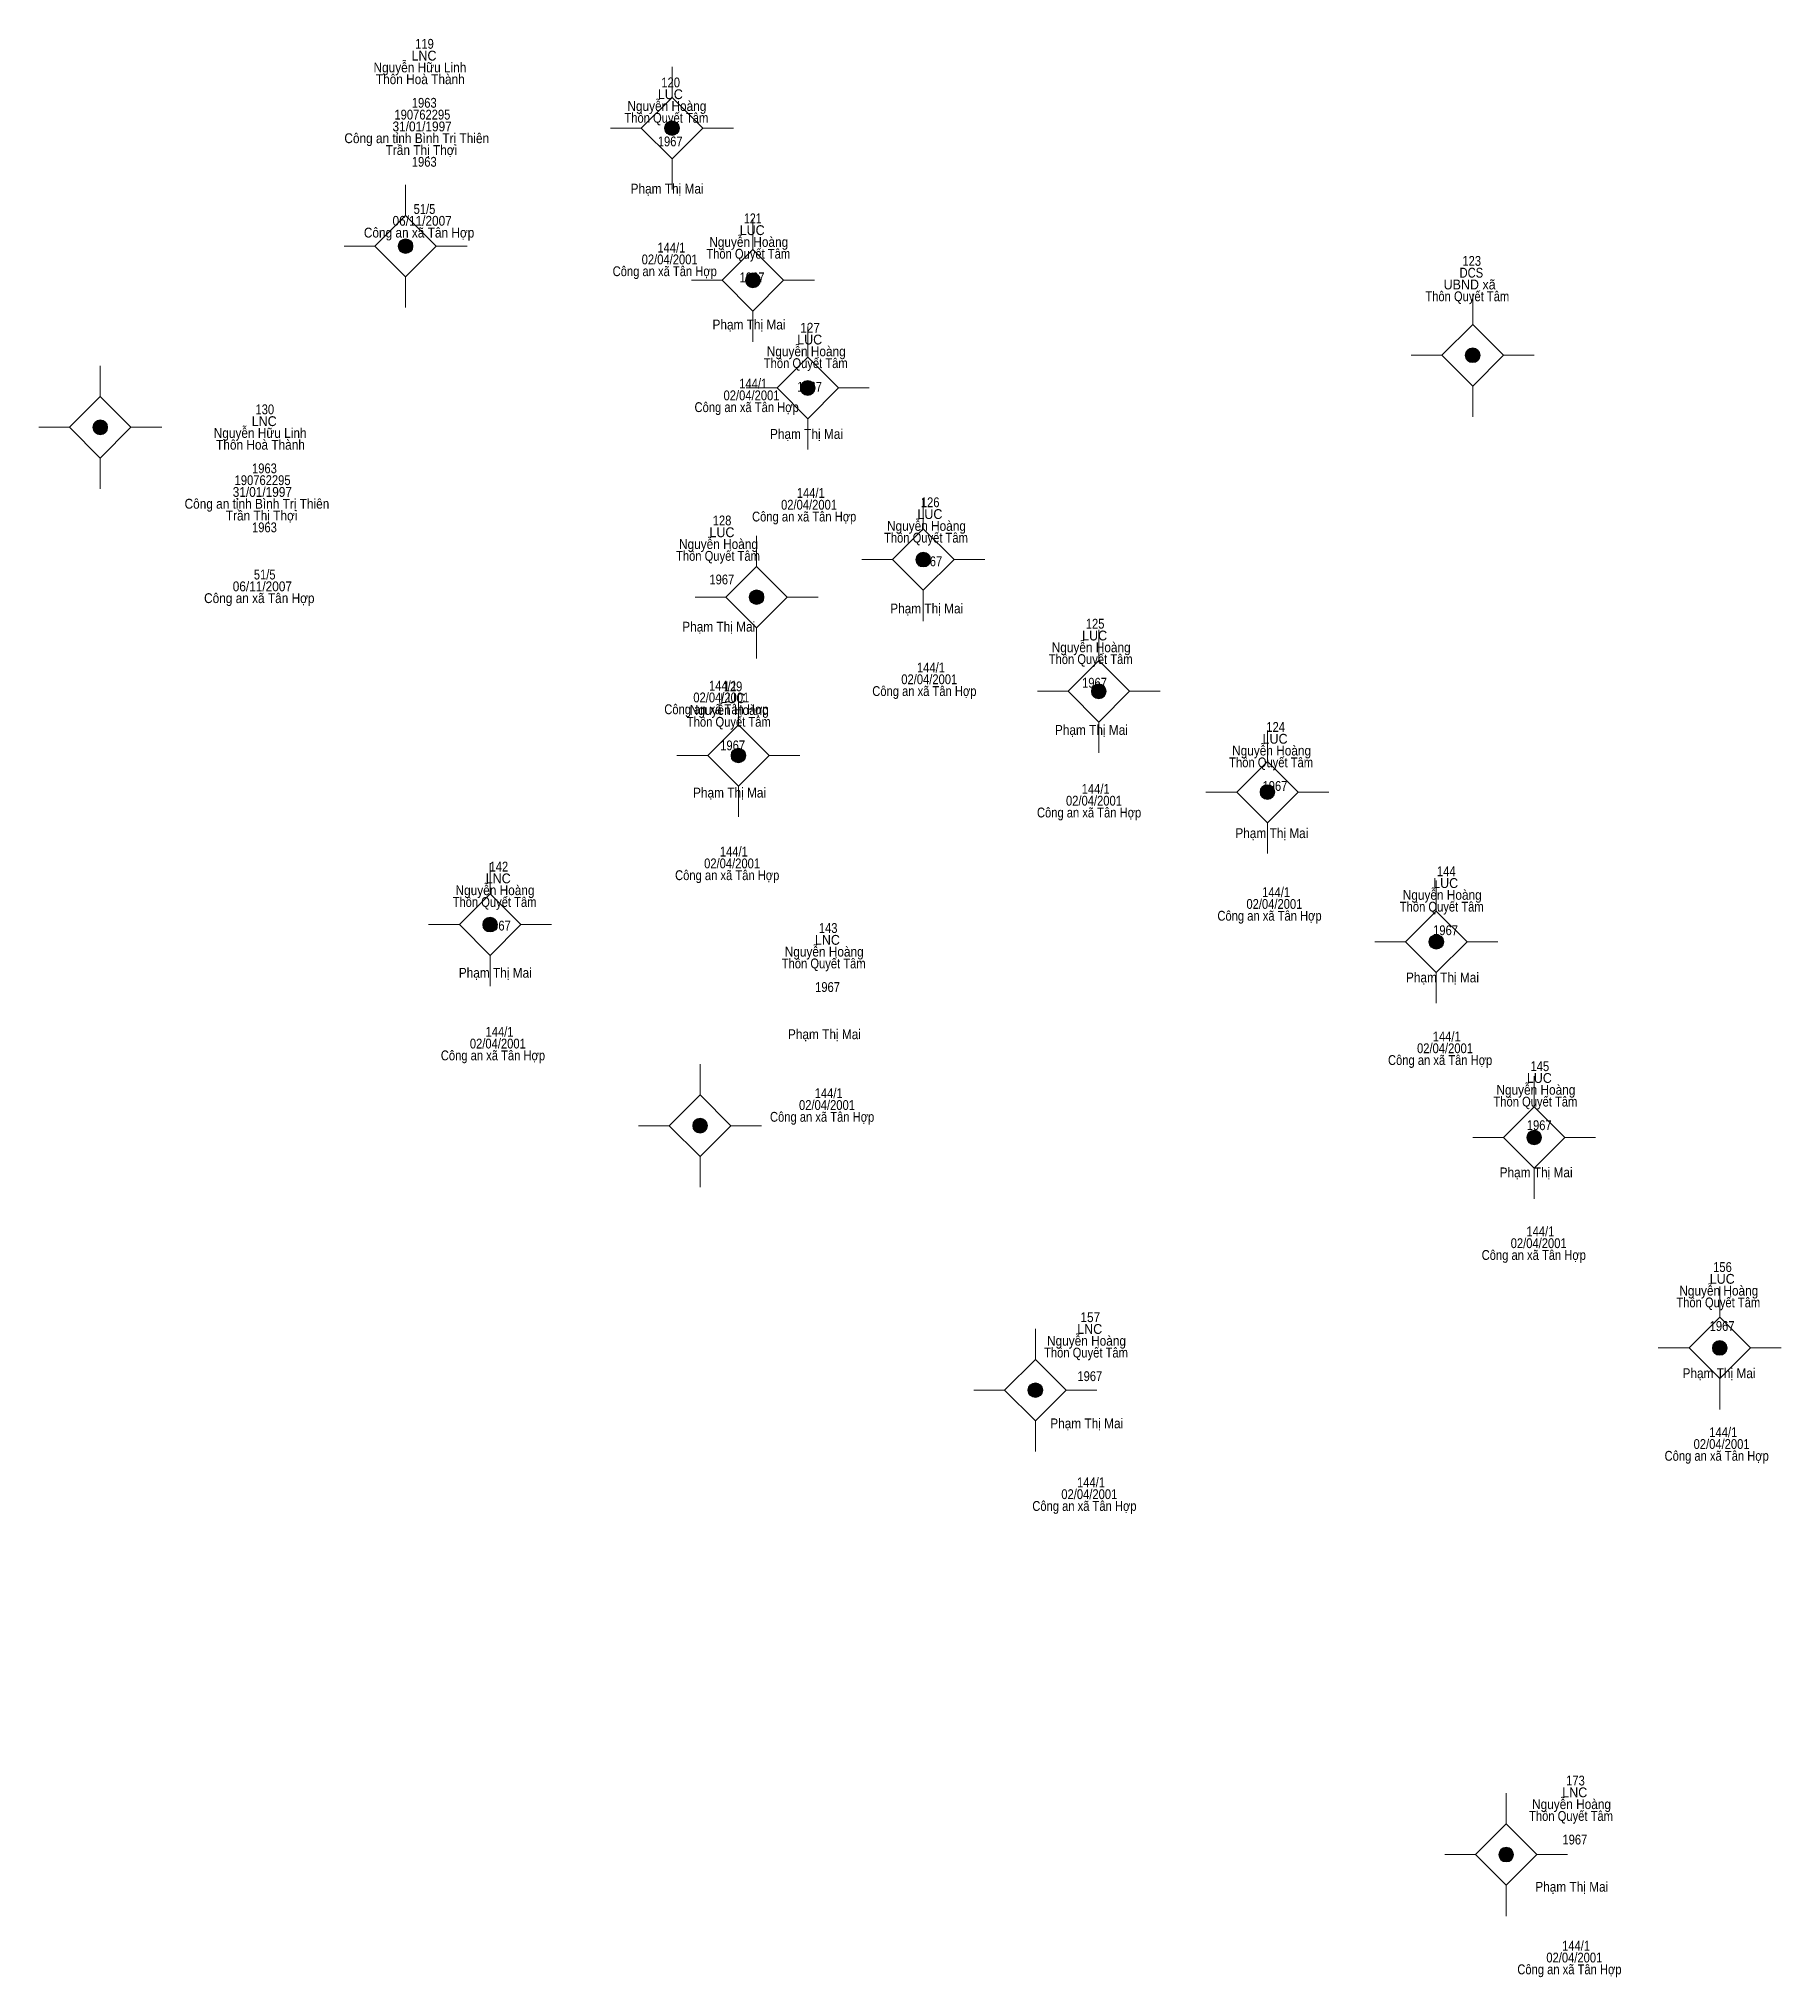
# Model space of a CAD drawing. Header units: metres. Extents: x 548452 to 551009, y 1840956 to 1844548.
# Drawn here: x 550840.6 to 550911.4, y 1841502.8 to 1841581.6 of the extents above; entities that cross this region are included whole.
import ezdxf
from ezdxf.enums import TextEntityAlignment as Align

# ---------------------------------------------------------------- set-up
doc = ezdxf.new("R2010")
doc.units = ezdxf.units.M
doc.header["$LTSCALE"] = 0.16
doc.layers.add('11', color=7, linetype='Continuous', lineweight=13)
doc.layers.add('15', color=7, linetype='Continuous')

msp = doc.modelspace()

# ---------------------------------------------------------------- texts
at = {"layer": '15'}
for s, width, p in [('LNC', 0.95, (550856.22, 1841580.74)), ('119', 0.85, (550856.24, 1841581.22)), ('Nguyễn Hữu Linh', 0.9, (550856.055, 1841580.26)), ('Thôn Hoà Thành', 0.9, (550856.07, 1841579.78)), ('LUC', 0.95, (550866.24, 1841579.17)), ('120', 0.85, (550866.255, 1841579.65)), ('190762295', 0.85, (550856.155, 1841578.34)), ('1963', 0.85, (550856.23, 1841578.82)), ('Nguyễn Hoàng', 0.9, (550866.1, 1841578.69)), ('31/01/1997', 0.9, (550856.145, 1841577.86)), ('Thôn Quyết Tâm', 0.85, (550866.08, 1841578.21)), ('Công an tỉnh Bình Trị Thiên', 0.9, (550855.925, 1841577.38)), ('Trần Thị Thợi', 0.9, (550856.115, 1841576.9)), ('1967', 0.85, (550866.235, 1841577.25)), ('1963', 0.85, (550856.23, 1841576.42)), ('Phạm Thị Mai', 0.9, (550866.11, 1841575.33)), ('51/5', 0.85, (550856.24, 1841574.5)), ('06/11/2007', 0.9, (550856.145, 1841574.02)), ('LUC', 0.95, (550869.57, 1841573.64)), ('121', 0.8, (550869.595, 1841574.12)), ('Công an xã Tân Hợp', 0.9, (550856.02, 1841573.54)), (' 144/1', 0.85, (550866.22, 1841572.93)), ('Nguyễn Hoàng', 0.9, (550869.43, 1841573.16)), (' 02/04/2001', 0.85, (550866.15, 1841572.45)), ('Thôn Quyết Tâm', 0.85, (550869.41, 1841572.68)), ('123', 0.85, (550898.84, 1841572.39)), (' Công an xã Tân Hợp ', 0.85, (550866.015, 1841571.97)), ('1967', 0.85, (550869.565, 1841571.72)), ('UBND xã', 0.95, (550898.755, 1841571.43)), ('DCS', 0.85, (550898.825, 1841571.91)), ('Thôn Quyết Tâm', 0.85, (550898.66, 1841570.95)), ('Phạm Thị Mai', 0.9, (550869.44, 1841569.8)), ('127', 0.9, (550871.925, 1841569.67)), ('LUC', 0.95, (550871.91, 1841569.19)), ('Thôn Quyết Tâm', 0.85, (550871.75, 1841568.23)), ('Nguyễn Hoàng', 0.9, (550871.77, 1841568.71)), (' 144/1', 0.85, (550869.55, 1841567.4)), (' 02/04/2001', 0.85, (550869.48, 1841566.92)), ('1967', 0.85, (550871.905, 1841567.27)), ('LNC', 0.95, (550849.72, 1841565.87)), ('130', 0.85, (550849.745, 1841566.35)), (' Công an xã Tân Hợp ', 0.85, (550869.345, 1841566.44)), ('Nguyễn Hữu Linh', 0.9, (550849.555, 1841565.39)), ('Thôn Hoà Thành', 0.9, (550849.57, 1841564.91)), ('Phạm Thị Mai', 0.9, (550871.78, 1841565.35)), ('190762295', 0.85, (550849.655, 1841563.47)), ('1963', 0.85, (550849.73, 1841563.95)), ('31/01/1997', 0.9, (550849.645, 1841562.99)), (' 144/1', 0.85, (550871.89, 1841562.95)), ('126', 0.85, (550876.81, 1841562.57)), ('Công an tỉnh Bình Trị Thiên', 0.9, (550849.425, 1841562.51)), ('Trần Thị Thợi', 0.9, (550849.615, 1841562.03)), ('128', 0.85, (550868.345, 1841561.83)), (' Công an xã Tân Hợp ', 0.85, (550871.685, 1841561.99)), (' 02/04/2001', 0.85, (550871.82, 1841562.47)), ('LUC', 0.95, (550876.8, 1841562.09)), ('1963', 0.85, (550849.73, 1841561.55)), ('LUC', 0.95, (550868.34, 1841561.35)), ('Thôn Quyết Tâm', 0.85, (550876.64, 1841561.13)), ('Nguyễn Hoàng', 0.9, (550876.66, 1841561.61)), ('Thôn Quyết Tâm', 0.85, (550868.18, 1841560.39)), ('Nguyễn Hoàng', 0.9, (550868.2, 1841560.87)), ('51/5', 0.85, (550849.74, 1841559.63)), ('1967', 0.85, (550868.335, 1841559.43)), ('1967', 0.85, (550876.795, 1841560.17)), ('Công an xã Tân Hợp', 0.9, (550849.52, 1841558.67)), ('06/11/2007', 0.9, (550849.645, 1841559.15)), ('Phạm Thị Mai', 0.9, (550876.67, 1841558.25)), ('Phạm Thị Mai', 0.9, (550868.21, 1841557.51)), ('LUC', 0.95, (550883.5, 1841557.15)), ('125', 0.85, (550883.52, 1841557.63)), ('Nguyễn Hoàng', 0.9, (550883.36, 1841556.67)), (' 144/1', 0.85, (550876.78, 1841555.85)), ('Thôn Quyết Tâm', 0.85, (550883.34, 1841556.19)), (' 144/1', 0.85, (550868.32, 1841555.11)), ('129', 0.85, (550868.79, 1841555.08)), (' Công an xã Tân Hợp ', 0.85, (550876.575, 1841554.89)), (' 02/04/2001', 0.85, (550876.71, 1841555.37)), ('1967', 0.85, (550883.495, 1841555.23)), (' Công an xã Tân Hợp ', 0.85, (550868.115, 1841554.15)), ('Nguyễn Hoàng', 0.9, (550868.64, 1841554.12)), (' 02/04/2001', 0.85, (550868.25, 1841554.63)), ('LUC', 0.95, (550868.78, 1841554.6)), ('Thôn Quyết Tâm', 0.85, (550868.62, 1841553.64)), ('Phạm Thị Mai', 0.9, (550883.37, 1841553.31)), ('124', 0.85, (550890.865, 1841553.43)), ('1967', 0.85, (550868.775, 1841552.68)), ('Nguyễn Hoàng', 0.9, (550890.7, 1841552.47)), ('LUC', 0.95, (550890.84, 1841552.95)), ('Thôn Quyết Tâm', 0.85, (550890.68, 1841551.99)), ('Phạm Thị Mai', 0.9, (550868.65, 1841550.76)), (' 144/1', 0.85, (550883.48, 1841550.91)), ('1967', 0.85, (550890.835, 1841551.03)), (' Công an xã Tân Hợp ', 0.85, (550883.275, 1841549.95)), (' 02/04/2001', 0.85, (550883.41, 1841550.43)), (' 144/1', 0.85, (550868.76, 1841548.36)), ('Phạm Thị Mai', 0.9, (550890.71, 1841549.11)), ('142', 0.85, (550859.265, 1841547.75)), (' 02/04/2001', 0.85, (550868.69, 1841547.88)), ('Nguyễn Hoàng', 0.9, (550859.11, 1841546.79)), ('LNC', 0.95, (550859.24, 1841547.27)), (' Công an xã Tân Hợp ', 0.85, (550868.555, 1841547.4)), ('LUC', 0.95, (550897.78, 1841547.08)), ('144', 0.85, (550897.805, 1841547.56)), ('Thôn Quyết Tâm', 0.85, (550859.09, 1841546.31)), (' 02/04/2001', 0.85, (550890.75, 1841546.23)), (' 144/1', 0.85, (550890.82, 1841546.71)), ('Thôn Quyết Tâm', 0.85, (550897.62, 1841546.12)), ('Nguyễn Hoàng', 0.9, (550897.64, 1841546.6)), ('1967', 0.85, (550859.245, 1841545.35)), ('143', 0.85, (550872.66, 1841545.25)), (' Công an xã Tân Hợp ', 0.85, (550890.615, 1841545.75)), ('LNC', 0.95, (550872.63, 1841544.77)), ('1967', 0.85, (550897.775, 1841545.16)), ('Thôn Quyết Tâm', 0.85, (550872.48, 1841543.81)), ('Nguyễn Hoàng', 0.9, (550872.5, 1841544.29)), ('Phạm Thị Mai', 0.9, (550859.12, 1841543.43)), ('1967', 0.85, (550872.635, 1841542.85)), ('Phạm Thị Mai', 0.9, (550897.65, 1841543.24)), (' 02/04/2001', 0.85, (550859.16, 1841540.55)), (' 144/1', 0.85, (550859.23, 1841541.03)), ('Phạm Thị Mai', 0.9, (550872.51, 1841540.93)), (' 144/1', 0.85, (550897.76, 1841540.84)), (' Công an xã Tân Hợp ', 0.85, (550859.025, 1841540.07)), (' Công an xã Tân Hợp ', 0.85, (550897.555, 1841539.88)), (' 02/04/2001', 0.85, (550897.69, 1841540.36)), ('LUC', 0.95, (550901.59, 1841539.15)), ('145', 0.85, (550901.61, 1841539.63)), (' 144/1', 0.85, (550872.62, 1841538.53)), ('Thôn Quyết Tâm', 0.85, (550901.43, 1841538.19)), ('Nguyễn Hoàng', 0.9, (550901.45, 1841538.67)), (' Công an xã Tân Hợp ', 0.85, (550872.415, 1841537.57)), (' 02/04/2001', 0.85, (550872.55, 1841538.05)), ('1967', 0.85, (550901.585, 1841537.23)), ('Phạm Thị Mai', 0.9, (550901.46, 1841535.31)), (' 144/1', 0.85, (550901.57, 1841532.91)), (' Công an xã Tân Hợp ', 0.85, (550901.365, 1841531.95)), (' 02/04/2001', 0.85, (550901.5, 1841532.43)), ('156', 0.85, (550909.04, 1841531.46)), ('Nguyễn Hoàng', 0.9, (550908.89, 1841530.5)), ('LUC', 0.95, (550909.03, 1841530.98)), ('Thôn Quyết Tâm', 0.85, (550908.87, 1841530.02)), ('LNC', 0.95, (550883.3, 1841528.94)), ('157', 0.9, (550883.325, 1841529.42)), ('1967', 0.85, (550909.025, 1841529.06)), ('Thôn Quyết Tâm', 0.85, (550883.15, 1841527.98)), ('Nguyễn Hoàng', 0.9, (550883.17, 1841528.46)), ('Phạm Thị Mai', 0.9, (550908.9, 1841527.14)), ('1967', 0.85, (550883.305, 1841527.02)), ('Phạm Thị Mai', 0.9, (550883.18, 1841525.1)), (' 144/1', 0.85, (550909.01, 1841524.74)), (' 02/04/2001', 0.85, (550908.94, 1841524.26)), (' Công an xã Tân Hợp ', 0.85, (550908.805, 1841523.78)), (' 144/1', 0.85, (550883.29, 1841522.7)), (' Công an xã Tân Hợp ', 0.85, (550883.085, 1841521.74)), (' 02/04/2001', 0.85, (550883.22, 1841522.22)), ('173', 0.85, (550903.06, 1841510.57)), ('LNC', 0.95, (550903.03, 1841510.09)), ('Thôn Quyết Tâm', 0.85, (550902.88, 1841509.13)), ('Nguyễn Hoàng', 0.9, (550902.9, 1841509.61)), ('1967', 0.85, (550903.035, 1841508.17)), ('Phạm Thị Mai', 0.9, (550902.91, 1841506.25)), (' 144/1', 0.85, (550903.02, 1841503.85)), (' Công an xã Tân Hợp ', 0.85, (550902.815, 1841502.89)), (' 02/04/2001', 0.85, (550902.95, 1841503.37))]:
    msp.add_text(s, height=0.4, dxfattribs=dict(at, width=width)).set_placement(p, align=Align.CENTER)

# ---------------------------------------------------------------- hatches: boundary and pattern name
at = {"layer": '11'}
for points in [[(550866.6095, 1841577.99, 1), (550866.0095, 1841577.99, 1)], [(550855.7695, 1841573.19, 1), (550855.1695, 1841573.19, 1)], [(550869.8995, 1841571.8, 1), (550869.2995, 1841571.8, 1)], [(550899.1795, 1841568.75, 1), (550898.5795, 1841568.75, 1)], [(550872.1295, 1841567.42, 1), (550871.5295, 1841567.42, 1)], [(550843.3495, 1841565.82, 1), (550842.7495, 1841565.82, 1)], [(550876.8295, 1841560.44, 1), (550876.2295, 1841560.44, 1)], [(550870.0495, 1841558.91, 1), (550869.4495, 1841558.91, 1)], [(550883.9695, 1841555.08, 1), (550883.3695, 1841555.08, 1)], [(550869.3095, 1841552.47, 1), (550868.7095, 1841552.47, 1)], [(550890.8295, 1841550.98, 1), (550890.2295, 1841550.98, 1)], [(550859.2095, 1841545.59, 1), (550858.6095, 1841545.59, 1)], [(550897.6995, 1841544.89, 1), (550897.0995, 1841544.89, 1)], [(550867.7495, 1841537.41, 1), (550867.1495, 1841537.41, 1)], [(550901.6795, 1841536.93, 1), (550901.0795, 1841536.93, 1)], [(550909.2295, 1841528.37, 1), (550908.6295, 1841528.37, 1)], [(550881.3895, 1841526.65, 1), (550880.7895, 1841526.65, 1)], [(550900.5395, 1841507.76, 1), (550899.9395, 1841507.76, 1)]]:
    msp.add_hatch(color=256, dxfattribs=at).paths.add_polyline_path(points)

# ---------------------------------------------------------------- linework, layer by layer
for p, q in [((550866.31, 1841580.49), (550866.31, 1841579.24)), ((550865.06, 1841577.99), (550863.81, 1841577.99)), ((550868.81, 1841577.99), (550867.56, 1841577.99)), ((550866.31, 1841576.74), (550866.31, 1841575.49)), ((550855.47, 1841575.69), (550855.47, 1841574.44)), ((550869.6, 1841574.3), (550869.6, 1841573.05)), ((550854.22, 1841573.19), (550852.97, 1841573.19)), ((550857.97, 1841573.19), (550856.72, 1841573.19)), ((550855.47, 1841571.94), (550855.47, 1841570.69)), ((550868.35, 1841571.8), (550867.1, 1841571.8)), ((550872.1, 1841571.8), (550870.85, 1841571.8)), ((550898.88, 1841571.25), (550898.88, 1841570)), ((550869.6, 1841570.55), (550869.6, 1841569.3)), ((550871.83, 1841569.92), (550871.83, 1841568.67)), ((550897.63, 1841568.75), (550896.38, 1841568.75)), ((550901.38, 1841568.75), (550900.13, 1841568.75)), ((550843.05, 1841568.32), (550843.05, 1841567.07)), ((550870.58, 1841567.42), (550869.33, 1841567.42)), ((550874.33, 1841567.42), (550873.08, 1841567.42)), ((550898.88, 1841567.5), (550898.88, 1841566.25)), ((550871.83, 1841566.17), (550871.83, 1841564.92)), ((550841.8, 1841565.82), (550840.55, 1841565.82)), ((550845.55, 1841565.82), (550844.3, 1841565.82)), ((550843.05, 1841564.57), (550843.05, 1841563.32)), ((550876.53, 1841562.94), (550876.53, 1841561.69)), ((550869.75, 1841561.41), (550869.75, 1841560.16)), ((550875.28, 1841560.44), (550874.03, 1841560.44)), ((550879.03, 1841560.44), (550877.78, 1841560.44)), ((550876.53, 1841559.19), (550876.53, 1841557.94)), ((550868.5, 1841558.91), (550867.25, 1841558.91)), ((550872.25, 1841558.91), (550871, 1841558.91)), ((550869.75, 1841557.66), (550869.75, 1841556.41)), ((550883.67, 1841557.58), (550883.67, 1841556.33)), ((550869.01, 1841554.97), (550869.01, 1841553.72)), ((550882.42, 1841555.08), (550881.17, 1841555.08)), ((550886.17, 1841555.08), (550884.92, 1841555.08)), ((550883.67, 1841553.83), (550883.67, 1841552.58)), ((550890.53, 1841553.48), (550890.53, 1841552.23)), ((550867.76, 1841552.47), (550866.51, 1841552.47)), ((550871.51, 1841552.47), (550870.26, 1841552.47)), ((550869.01, 1841551.22), (550869.01, 1841549.97)), ((550889.28, 1841550.98), (550888.03, 1841550.98)), ((550893.03, 1841550.98), (550891.78, 1841550.98)), ((550890.53, 1841549.73), (550890.53, 1841548.48)), ((550858.91, 1841548.09), (550858.91, 1841546.84)), ((550897.4, 1841547.39), (550897.4, 1841546.14)), ((550857.66, 1841545.59), (550856.41, 1841545.59)), ((550861.41, 1841545.59), (550860.16, 1841545.59)), ((550896.15, 1841544.89), (550894.9, 1841544.89)), ((550899.9, 1841544.89), (550898.65, 1841544.89)), ((550858.91, 1841544.34), (550858.91, 1841543.09)), ((550897.4, 1841543.64), (550897.4, 1841542.39)), ((550867.45, 1841539.91), (550867.45, 1841538.66)), ((550901.38, 1841539.43), (550901.38, 1841538.18)), ((550866.2, 1841537.41), (550864.95, 1841537.41)), ((550869.95, 1841537.41), (550868.7, 1841537.41)), ((550867.45, 1841536.16), (550867.45, 1841534.91)), ((550900.13, 1841536.93), (550898.88, 1841536.93)), ((550903.88, 1841536.93), (550902.63, 1841536.93)), ((550901.38, 1841535.68), (550901.38, 1841534.43)), ((550908.93, 1841530.87), (550908.93, 1841529.62)), ((550881.09, 1841529.15), (550881.09, 1841527.9)), ((550907.68, 1841528.37), (550906.43, 1841528.37)), ((550911.43, 1841528.37), (550910.18, 1841528.37)), ((550908.93, 1841527.12), (550908.93, 1841525.87)), ((550879.84, 1841526.65), (550878.59, 1841526.65)), ((550883.59, 1841526.65), (550882.34, 1841526.65)), ((550881.09, 1841525.4), (550881.09, 1841524.15)), ((550900.24, 1841510.26), (550900.24, 1841509.01)), ((550898.99, 1841507.76), (550897.74, 1841507.76)), ((550902.74, 1841507.76), (550901.49, 1841507.76)), ((550900.24, 1841506.51), (550900.24, 1841505.26))]:
    msp.add_line(p, q, dxfattribs=at)
for points in [[(550866.31, 1841579.24), (550865.06, 1841577.99), (550866.31, 1841576.74), (550867.56, 1841577.99)], [(550855.47, 1841574.44), (550854.22, 1841573.19), (550855.47, 1841571.94), (550856.72, 1841573.19)], [(550869.6, 1841573.05), (550868.35, 1841571.8), (550869.6, 1841570.55), (550870.85, 1841571.8)], [(550898.88, 1841570), (550897.63, 1841568.75), (550898.88, 1841567.5), (550900.13, 1841568.75)], [(550871.83, 1841568.67), (550870.58, 1841567.42), (550871.83, 1841566.17), (550873.08, 1841567.42)], [(550843.05, 1841567.07), (550841.8, 1841565.82), (550843.05, 1841564.57), (550844.3, 1841565.82)], [(550876.53, 1841561.69), (550875.28, 1841560.44), (550876.53, 1841559.19), (550877.78, 1841560.44)], [(550869.75, 1841560.16), (550868.5, 1841558.91), (550869.75, 1841557.66), (550871, 1841558.91)], [(550883.67, 1841556.33), (550882.42, 1841555.08), (550883.67, 1841553.83), (550884.92, 1841555.08)], [(550869.01, 1841553.72), (550867.76, 1841552.47), (550869.01, 1841551.22), (550870.26, 1841552.47)], [(550890.53, 1841552.23), (550889.28, 1841550.98), (550890.53, 1841549.73), (550891.78, 1841550.98)], [(550858.91, 1841546.84), (550857.66, 1841545.59), (550858.91, 1841544.34), (550860.16, 1841545.59)], [(550897.4, 1841546.14), (550896.15, 1841544.89), (550897.4, 1841543.64), (550898.65, 1841544.89)], [(550867.45, 1841538.66), (550866.2, 1841537.41), (550867.45, 1841536.16), (550868.7, 1841537.41)], [(550901.38, 1841538.18), (550900.13, 1841536.93), (550901.38, 1841535.68), (550902.63, 1841536.93)], [(550908.93, 1841529.62), (550907.68, 1841528.37), (550908.93, 1841527.12), (550910.18, 1841528.37)], [(550881.09, 1841527.9), (550879.84, 1841526.65), (550881.09, 1841525.4), (550882.34, 1841526.65)], [(550900.24, 1841509.01), (550898.99, 1841507.76), (550900.24, 1841506.51), (550901.49, 1841507.76)]]:
    msp.add_lwpolyline(points, close=True, dxfattribs=at)
for centre in [(550866.3095, 1841577.99), (550855.4695, 1841573.19), (550869.5995, 1841571.8), (550898.8795, 1841568.75), (550871.8295, 1841567.42), (550843.0495, 1841565.82), (550876.5295, 1841560.44), (550869.7495, 1841558.91), (550883.6695, 1841555.08), (550869.0095, 1841552.47), (550890.5295, 1841550.98), (550858.9095, 1841545.59), (550897.3995, 1841544.89), (550867.4495, 1841537.41), (550901.3795, 1841536.93), (550908.9295, 1841528.37), (550881.0895, 1841526.65), (550900.2395, 1841507.76)]:
    msp.add_circle(centre, 0.3, dxfattribs=at)

msp.set_redraw_order([(e.dxf.handle, doc.entitydb.next_handle()) for e in msp.query("TEXT MTEXT ATTDEF DIMENSION ARC_DIMENSION")])  # texts and dimensions are drawn at this point

doc.saveas('drawing.dxf')
